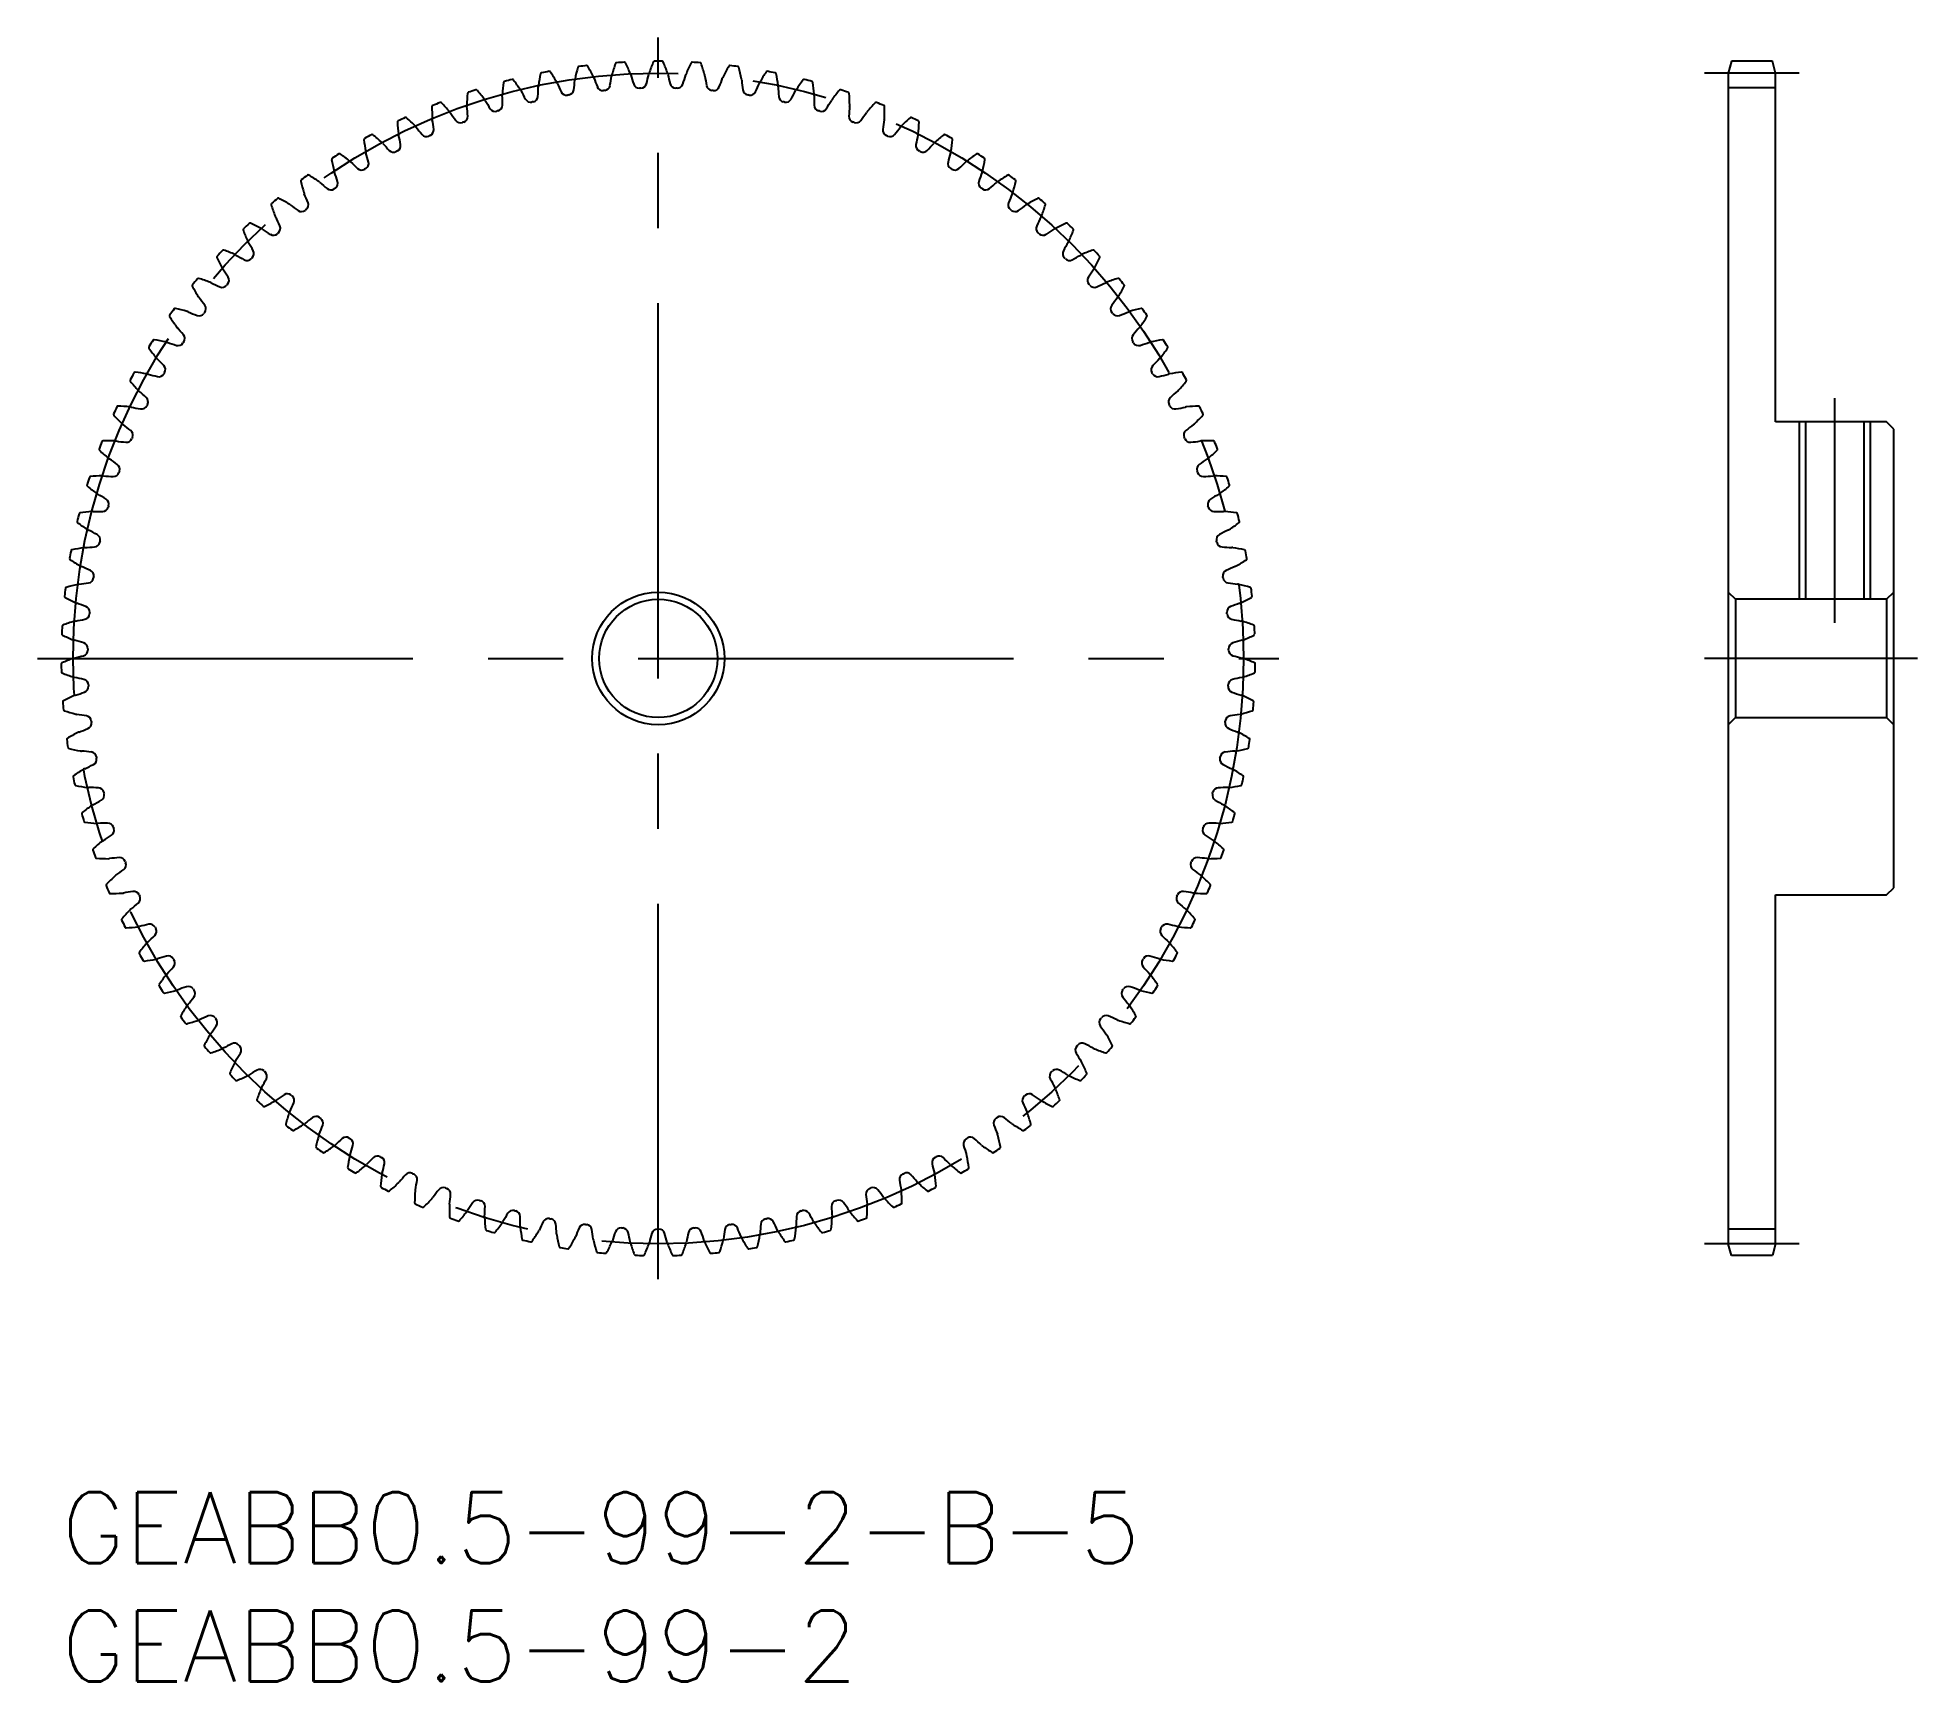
# Model space of a CAD drawing. Extents: x -1 to 78.5, y -8 to 61.5.
import ezdxf

# ---------------------------------------------------------------- set-up
doc = ezdxf.new("R2010")
doc.units = 0
doc.header["$LTSCALE"] = 0.5
doc.linetypes.add('CENTER', pattern=[50.8, 31.75, -6.35, 6.35, -6.35])
for name, color, linetype in [('MSM_CENTER', 1, 'CENTER'), ('MSM_CONTINUOUS', 7, 'CONTINUOUS'), ('MSM_NARROW', 5, 'CONTINUOUS'), ('MSM_PART_NUMBER', 7, 'CONTINUOUS')]:
    doc.layers.add(name, color=color, linetype=linetype)
doc.styles.get("Standard").update_dxf_attribs({"font": 'txt.shx', "height": 1, "bigfont": 'bigfont.shx'})

# ---------------------------------------------------------------- blocks, each defined once
blk = doc.blocks.new('*U3')
at = {"layer": 'MSM_PART_NUMBER'}
blk.add_text('GEABB0.5-99-2-B-5', height=3, dxfattribs=at).set_placement((0, -3))
blk = doc.blocks.new('*U4')
at = {"layer": 'MSM_PART_NUMBER'}
blk.add_text('GEABB0.5-99-2', height=3, dxfattribs=at).set_placement((0, -8))

msp = doc.modelspace()

# ---------------------------------------------------------------- linework, layer by layer
at = {"layer": 'MSM_CENTER'}
for p, q in [((25.25, 9), (25.25, 61.5)), ((73.5, 60), (69.5, 60)), ((75, 46.25), (75, 36.75)), ((-1, 35.25), (51.5, 35.25)), ((78.5, 35.25), (69.5, 35.25)), ((73.5, 10.5), (69.5, 10.5))]:
    msp.add_line(p, q, dxfattribs=at)
msp.add_circle((25.25, 35.25), 24.75, dxfattribs=at)
at = {"layer": 'MSM_CONTINUOUS'}
for p, q in [((70.634, 60.5), (70.5, 60)), ((72.366, 60.5), (70.634, 60.5)), ((72.5, 60), (72.366, 60.5)), ((70.5, 60), (70.5, 10.5)), ((72.5, 45.25), (72.5, 60)), ((72.5, 59.375), (70.5, 59.375)), ((77.2, 45.25), (72.5, 45.25)), ((73.77, 45.25), (73.77, 37.75)), ((76.229, 45.25), (76.229, 37.75)), ((77.5, 44.95), (77.2, 45.25)), ((77.5, 25.55), (77.5, 44.95)), ((70.5, 38.05), (70.8, 37.75)), ((70.8, 37.75), (70.8, 32.75)), ((77.2, 37.75), (70.8, 37.75)), ((77.2, 37.75), (77.5, 38.05)), ((77.2, 37.75), (77.2, 32.75)), ((70.8, 32.75), (70.5, 32.45)), ((70.8, 32.75), (77.2, 32.75)), ((77.5, 32.45), (77.2, 32.75)), ((77.2, 25.25), (77.5, 25.55)), ((72.5, 10.5), (72.5, 25.25)), ((72.5, 25.25), (77.2, 25.25)), ((72.5, 11.125), (70.5, 11.125)), ((70.634, 10), (70.5, 10.5)), ((72.5, 10.5), (72.366, 10)), ((72.366, 10), (70.634, 10))]:
    msp.add_line(p, q, dxfattribs=at)
for radius in [2.8, 2.5]:
    msp.add_circle((25.25, 35.25), radius, dxfattribs=at)
for centre, radius, start, end in [((23.485, 60.388), 0.05, 94.01637, 161.03902), ((25.25, 35.25), 25.25, 93.2569, 94.01583), ((23.818, 60.409), 0.05, 26.23373, 93.2569), ((16.463, 56.785), 8.25, 22.72727, 26.23373), ((32.654, 57.299), 8.25, 157.40264, 160.90909), ((25.083, 60.449), 0.05, 90.38001, 157.40266), ((25.25, 35.25), 25.25, 89.62054, 90.37946), ((25.417, 60.449), 0.05, 22.59736, 89.62054), ((17.846, 57.299), 8.25, 19.09091, 22.59736), ((34.037, 56.785), 8.25, 153.76627, 157.27273), ((26.682, 60.409), 0.05, 86.7431, 153.76621), ((25.25, 35.25), 25.25, 85.98418, 86.7431), ((27.015, 60.388), 0.05, 18.961, 85.98429), ((18.76, 59.6), 0.05, 104.92546, 171.94812), ((25.25, 35.25), 25.25, 104.16599, 104.92492), ((19.083, 59.684), 0.05, 37.14282, 104.16602), ((12.546, 54.732), 8.25, 33.63636, 37.14282), ((28.347, 58.301), 8.25, 168.31173, 171.81818), ((20.317, 59.962), 0.05, 101.2891, 168.31175), ((25.25, 35.25), 25.25, 100.52963, 101.28855), ((20.645, 60.026), 0.05, 33.50645, 100.52965), ((13.807, 55.499), 8.25, 30, 33.50645), ((14.13, 60.32), 7.615, 352.22291, 355.30597), ((22.134, 59.663), 0.416, 168.18166, 175.30579), ((29.803, 58.058), 8.25, 164.67536, 168.18182), ((21.894, 60.226), 0.05, 97.65274, 164.67539), ((25.25, 35.25), 25.25, 96.89327, 97.65219), ((22.225, 60.268), 0.05, 29.87009, 96.89329), ((15.115, 56.184), 8.25, 26.36364, 29.87009), ((22.134, 59.663), 0.416, 19.23966, 26.36382), ((29.717, 62.309), 7.615, 199.23948, 202.32254), ((15.743, 60.975), 7.615, 348.58655, 351.66961), ((23.689, 59.811), 0.416, 164.5453, 171.66943), ((31.24, 57.724), 8.25, 161.039, 164.54546), ((23.689, 59.811), 0.416, 15.6033, 22.72745), ((31.424, 61.972), 7.615, 195.60312, 198.68618), ((17.394, 61.526), 7.615, 344.95019, 348.03324), ((25.25, 59.861), 0.416, 160.90893, 168.03307), ((25.25, 59.861), 0.416, 11.96693, 19.09109), ((33.106, 61.526), 7.615, 191.96676, 195.04981), ((19.076, 61.972), 7.615, 341.31382, 344.39688), ((26.811, 59.811), 0.416, 157.27257, 164.3967), ((19.26, 57.724), 8.25, 15.45455, 18.961), ((26.811, 59.811), 0.416, 8.33057, 15.45474), ((34.757, 60.975), 7.615, 188.33039, 191.41345), ((20.783, 62.309), 7.615, 337.67746, 340.76052), ((28.366, 59.663), 0.416, 153.63622, 160.76034), ((35.385, 56.184), 8.25, 150.12991, 153.63637), ((28.275, 60.268), 0.05, 83.10673, 150.12985), ((25.25, 35.25), 25.25, 82.34781, 83.10673), ((28.606, 60.226), 0.05, 15.32464, 82.34792), ((20.697, 58.058), 8.25, 11.81818, 15.32464), ((28.366, 59.663), 0.416, 4.69421, 11.81838), ((36.37, 60.32), 7.615, 184.69403, 187.77709), ((36.693, 55.499), 8.25, 146.49354, 150), ((29.855, 60.026), 0.05, 79.47037, 146.49348), ((25.25, 35.25), 25.25, 78.71145, 79.47037), ((30.183, 59.962), 0.05, 11.68827, 78.71156), ((22.153, 58.301), 8.25, 8.18182, 11.68827), ((37.954, 54.732), 8.25, 142.85718, 146.36364), ((31.417, 59.684), 0.05, 75.83401, 142.85712), ((25.25, 35.25), 25.25, 75.07508, 75.83401), ((31.74, 59.6), 0.05, 8.0521, 75.07519), ((25.404, 58.508), 8.25, 175.58445, 179.09091), ((17.228, 59.139), 0.05, 108.56128, 175.58448), ((25.25, 35.25), 25.25, 107.80236, 108.56128), ((17.545, 59.243), 0.05, 40.77918, 107.80233), ((11.336, 53.888), 8.25, 37.27273, 40.77918), ((17.571, 58.632), 0.416, 30.14875, 37.27291), ((24.515, 62.666), 7.615, 210.14857, 213.23163), ((19.069, 59.072), 0.416, 175.45439, 182.57852), ((11.046, 58.711), 7.615, 359.49564, 2.5787), ((26.879, 58.451), 8.25, 171.94809, 175.45455), ((19.069, 59.072), 0.416, 26.51239, 33.63654), ((26.255, 62.657), 7.615, 206.51221, 209.59527), ((19.851, 59.02), 0.25, 209.59527, 282.79719), ((19.909, 59.033), 0.25, 282.65736, 355.85928), ((12.563, 59.564), 7.615, 355.85928, 358.94233), ((20.592, 59.416), 0.416, 171.81803, 178.94216), ((20.592, 59.416), 0.416, 22.87602, 30.00018), ((27.992, 62.538), 7.615, 202.87585, 205.9589), ((21.369, 59.314), 0.25, 205.9589, 279.16082), ((25.25, 35.25), 24.125, 99.02099, 99.16082), ((21.428, 59.324), 0.25, 279.02099, 352.22291), ((22.903, 59.512), 0.25, 202.32254, 275.52446), ((25.25, 35.25), 24.125, 95.38463, 95.52446), ((22.963, 59.517), 0.25, 275.38463, 348.58655), ((24.447, 59.612), 0.25, 198.68618, 271.8881), ((25.25, 35.25), 24.125, 91.74827, 91.8881), ((24.506, 59.614), 0.25, 271.74827, 344.95019), ((25.994, 59.614), 0.25, 195.04981, 268.25173), ((25.25, 35.25), 24.125, 88.1119, 88.25173), ((26.053, 59.612), 0.25, 268.1119, 341.31382), ((27.537, 59.517), 0.25, 191.41343, 264.61537), ((25.25, 35.25), 24.125, 84.47554, 84.61537), ((27.597, 59.512), 0.25, 264.47554, 337.67746), ((29.072, 59.324), 0.25, 187.7771, 260.97901), ((25.25, 35.25), 24.125, 80.83918, 80.97901), ((29.131, 59.314), 0.25, 260.83918, 334.0411), ((22.508, 62.538), 7.615, 334.0411, 337.12415), ((29.908, 59.416), 0.416, 149.99985, 157.12398), ((29.908, 59.416), 0.416, 1.05784, 8.18202), ((37.937, 59.564), 7.615, 181.05767, 184.14072), ((30.591, 59.033), 0.25, 184.1407, 257.34264), ((30.649, 59.02), 0.25, 257.20281, 330.40473), ((24.245, 62.657), 7.615, 330.40473, 333.48779), ((31.431, 59.072), 0.416, 146.36348, 153.48761), ((23.621, 58.451), 8.25, 4.54546, 8.05191), ((39.454, 58.711), 7.615, 177.4213, 180.50436), ((31.431, 59.072), 0.416, 357.42148, 4.54565), ((25.985, 62.666), 7.615, 326.76837, 329.85143), ((32.929, 58.632), 0.416, 142.72713, 149.85125), ((39.164, 53.888), 8.25, 139.22082, 142.72727), ((32.955, 59.243), 0.05, 72.19764, 139.22075), ((25.25, 35.25), 25.25, 71.43872, 72.19764), ((33.272, 59.139), 0.05, 4.41555, 71.43883), ((25.096, 58.508), 8.25, 0.90909, 4.41555), ((25.25, 35.25), 25.25, 115.07508, 115.83401), ((14.57, 58.075), 0.05, 48.05191, 115.07504), ((9.089, 51.976), 8.25, 44.54545, 48.05191), ((15.729, 58.582), 0.05, 112.19764, 179.22078), ((23.929, 58.471), 8.25, 179.22082, 182.72727), ((16.103, 58.098), 0.416, 182.72712, 189.85125), ((25.25, 35.25), 25.25, 111.43872, 112.19764), ((16.039, 58.706), 0.05, 44.41555, 111.43868), ((10.182, 52.968), 8.25, 40.90909, 44.41555), ((16.103, 58.098), 0.416, 33.78512, 40.90927), ((22.778, 62.564), 7.615, 213.78494, 216.868), ((16.941, 58.165), 0.25, 289.93008, 3.13201), ((17.571, 58.632), 0.416, 179.09075, 186.21488), ((9.587, 57.763), 7.615, 3.132, 6.21506), ((18.354, 58.629), 0.25, 213.23163, 286.43355), ((25.25, 35.25), 24.125, 106.29372, 106.43355), ((18.411, 58.646), 0.25, 286.29372, 359.49564), ((25.25, 35.25), 24.125, 102.65736, 102.79719), ((25.25, 35.25), 24.125, 77.20281, 77.34264), ((32.089, 58.646), 0.25, 180.50434, 253.70628), ((25.25, 35.25), 24.125, 73.56645, 73.70628), ((32.146, 58.629), 0.25, 253.56645, 326.76837), ((40.913, 57.763), 7.615, 173.78494, 176.868), ((33.559, 58.165), 0.25, 176.86801, 250.06992), ((32.929, 58.632), 0.416, 353.78512, 0.90929), ((27.722, 62.564), 7.615, 323.132, 326.21506), ((34.397, 58.098), 0.416, 139.09075, 146.21488), ((40.318, 52.968), 8.25, 135.58445, 139.09091), ((34.461, 58.706), 0.05, 68.56128, 135.58439), ((25.25, 35.25), 25.25, 67.80236, 68.56128), ((34.771, 58.582), 0.05, 0.77938, 67.80246), ((34.397, 58.098), 0.416, 350.14875, 357.27292), ((26.571, 58.471), 8.25, 357.27273, 0.77918), ((41.411, 51.976), 8.25, 131.94809, 135.45455), ((35.93, 58.075), 0.05, 64.92492, 131.94802), ((25.25, 35.25), 25.25, 64.16599, 64.92492), ((25.25, 35.25), 25.25, 118.71145, 119.47037), ((13.144, 57.352), 0.05, 51.68827, 118.71141), ((8.06, 50.918), 8.25, 48.18182, 51.68827), ((14.269, 57.932), 0.05, 115.83401, 182.85721), ((22.459, 58.34), 8.25, 182.85718, 186.36364), ((14.672, 57.472), 0.416, 186.36348, 193.48761), ((6.863, 55.599), 7.615, 10.40473, 13.48779), ((14.672, 57.472), 0.416, 37.42148, 44.54563), ((21.05, 62.352), 7.615, 217.4213, 220.50436), ((15.45, 57.568), 0.25, 220.50436, 293.70628), ((25.25, 35.25), 24.125, 113.56645, 113.70628), ((15.505, 57.592), 0.25, 293.56645, 6.76837), ((8.191, 56.724), 7.615, 6.76837, 9.85143), ((16.885, 58.145), 0.25, 216.86799, 290.06992), ((25.25, 35.25), 24.125, 109.93008, 110.06992), ((25.25, 35.25), 24.125, 69.93008, 70.06992), ((33.615, 58.145), 0.25, 249.93008, 323.13201), ((34.995, 57.592), 0.25, 173.23165, 246.43355), ((42.309, 56.724), 7.615, 170.14857, 173.23163), ((25.25, 35.25), 24.125, 66.29372, 66.43355), ((35.05, 57.568), 0.25, 246.29372, 319.49564), ((29.45, 62.352), 7.615, 319.49564, 322.5787), ((35.828, 57.472), 0.416, 135.4544, 142.57852), ((43.637, 55.599), 7.615, 166.51221, 169.59527), ((35.828, 57.472), 0.416, 346.51239, 353.63656), ((28.041, 58.34), 8.25, 353.63636, 357.14282), ((36.231, 57.932), 0.05, 357.14301, 64.1661), ((42.44, 50.918), 8.25, 128.31173, 131.81818), ((37.356, 57.352), 0.05, 61.28855, 128.31166), ((25.25, 35.25), 25.25, 60.52963, 61.28855), ((25.25, 35.25), 25.25, 122.34781, 123.10673), ((11.767, 56.539), 0.05, 55.32464, 122.34785), ((7.101, 49.796), 8.25, 51.81818, 55.32464), ((12.852, 57.189), 0.05, 119.47037, 186.49358), ((21, 58.117), 8.25, 186.49355, 190), ((13.284, 56.756), 0.416, 189.99982, 197.12398), ((5.609, 54.392), 7.615, 14.0411, 17.12415), ((13.284, 56.756), 0.416, 41.05784, 48.182), ((19.34, 62.031), 7.615, 221.05767, 224.14072), ((14.054, 56.902), 0.25, 224.14072, 297.34264), ((25.25, 35.25), 24.125, 117.20281, 117.34264), ((14.107, 56.929), 0.25, 297.20281, 10.40473), ((36.393, 56.929), 0.25, 169.59528, 242.79719), ((25.25, 35.25), 24.125, 62.65736, 62.79719), ((36.446, 56.902), 0.25, 242.65736, 315.85928), ((31.16, 62.031), 7.615, 315.85928, 318.94233), ((37.216, 56.756), 0.416, 131.81803, 138.94216), ((44.891, 54.392), 7.615, 162.87585, 165.95891), ((37.216, 56.756), 0.416, 342.87602, 350.0002), ((29.5, 58.117), 8.25, 350, 353.50645), ((37.648, 57.189), 0.05, 353.50645, 60.52974), ((43.399, 49.796), 8.25, 124.67536, 128.18182), ((38.733, 56.539), 0.05, 57.65219, 124.6753), ((25.25, 35.25), 25.25, 56.89327, 57.65219), ((25.25, 35.25), 25.25, 125.98418, 126.7431), ((10.443, 55.641), 0.05, 58.961, 125.98422), ((6.215, 48.615), 8.25, 55.45455, 58.961), ((11.486, 56.359), 0.05, 123.10673, 190.12994), ((19.558, 57.801), 8.25, 190.12991, 193.63636), ((11.944, 55.954), 0.416, 193.63618, 200.76034), ((4.435, 53.107), 7.615, 17.67746, 20.76052), ((11.944, 55.954), 0.416, 44.69421, 51.81836), ((17.653, 61.602), 7.615, 224.69403, 227.77709), ((12.704, 56.148), 0.25, 227.77709, 300.97901), ((25.25, 35.25), 24.125, 120.83918, 120.97901), ((12.755, 56.179), 0.25, 300.83918, 14.0411), ((37.745, 56.179), 0.25, 165.95892, 239.16082), ((25.25, 35.25), 24.125, 59.02099, 59.16082), ((37.796, 56.148), 0.25, 239.02099, 312.22291), ((32.847, 61.602), 7.615, 312.22291, 315.30597), ((38.556, 55.954), 0.416, 128.18167, 135.30579), ((46.065, 53.107), 7.615, 159.23948, 162.32254), ((38.556, 55.954), 0.416, 339.23966, 346.36383), ((30.942, 57.801), 8.25, 346.36364, 349.87009), ((39.014, 56.359), 0.05, 349.87028, 56.89337), ((44.285, 48.615), 8.25, 121.039, 124.54546), ((40.057, 55.641), 0.05, 54.01583, 121.03893), ((25.25, 35.25), 25.25, 53.2569, 54.01583), ((10.175, 55.443), 0.05, 126.74364, 193.76624), ((18.139, 57.395), 8.25, 193.76627, 197.27273), ((10.658, 55.068), 0.416, 197.27257, 204.3967), ((3.344, 51.751), 7.615, 21.31382, 24.39688), ((10.658, 55.068), 0.416, 48.33057, 55.45473), ((15.997, 61.068), 7.615, 228.33039, 231.41345), ((11.403, 55.31), 0.25, 231.41345, 304.61537), ((25.25, 35.25), 24.125, 124.47554, 124.61537), ((11.452, 55.344), 0.25, 304.47554, 17.67746), ((39.048, 55.344), 0.25, 162.32255, 235.52446), ((25.25, 35.25), 24.125, 55.38463, 55.52446), ((39.097, 55.31), 0.25, 235.38463, 308.58655), ((34.503, 61.068), 7.615, 308.58655, 311.66961), ((39.842, 55.068), 0.416, 124.54531, 131.66943), ((47.156, 51.751), 7.615, 155.60312, 158.68618), ((39.842, 55.068), 0.416, 335.6033, 342.72747), ((32.361, 57.395), 8.25, 342.72727, 346.23373), ((40.325, 55.443), 0.05, 346.23373, 53.25701), ((8.924, 54.447), 0.05, 130.38001, 197.4026), ((16.749, 56.899), 8.25, 197.40264, 200.90909), ((25.25, 35.25), 25.25, 129.62054, 130.37946), ((9.18, 54.661), 0.05, 62.59736, 129.62058), ((5.406, 47.381), 8.25, 59.09091, 62.59736), ((9.43, 54.103), 0.416, 51.96693, 59.09109), ((14.378, 60.429), 7.615, 231.96676, 235.04981), ((10.159, 54.392), 0.25, 235.04981, 308.25173), ((25.25, 35.25), 24.125, 128.1119, 128.25173), ((10.206, 54.428), 0.25, 308.1119, 21.31382), ((40.294, 54.428), 0.25, 158.68619, 231.8881), ((25.25, 35.25), 24.125, 51.74827, 51.8881), ((40.341, 54.392), 0.25, 231.74827, 304.95019), ((36.122, 60.429), 7.615, 304.95019, 308.03324), ((41.07, 54.103), 0.416, 120.90894, 128.03307), ((45.094, 47.381), 8.25, 117.40264, 120.90909), ((41.32, 54.661), 0.05, 50.37946, 117.40257), ((25.25, 35.25), 25.25, 49.62054, 50.37946), ((33.751, 56.899), 8.25, 339.09091, 342.59736), ((41.576, 54.447), 0.05, 342.59736, 49.62064), ((7.74, 53.373), 0.05, 134.01637, 201.03896), ((15.393, 56.316), 8.25, 201.039, 204.54546), ((25.25, 35.25), 25.25, 133.2569, 134.01583), ((7.981, 53.603), 0.05, 66.23373, 133.25686), ((4.677, 46.098), 8.25, 62.72727, 66.23373), ((8.266, 53.062), 0.416, 55.6033, 62.72745), ((12.803, 59.688), 7.615, 235.60312, 238.68618), ((9.43, 54.103), 0.416, 200.90893, 208.03307), ((2.342, 50.329), 7.615, 24.95019, 28.03324), ((9.02, 53.436), 0.25, 311.74827, 24.95019), ((41.48, 53.436), 0.25, 155.04983, 228.25173), ((48.158, 50.329), 7.615, 151.96676, 155.04981), ((41.07, 54.103), 0.416, 331.96693, 339.09111), ((37.697, 59.688), 7.615, 301.31382, 304.39688), ((42.234, 53.062), 0.416, 117.27257, 124.3967), ((45.823, 46.098), 8.25, 113.76627, 117.27273), ((42.519, 53.603), 0.05, 46.7431, 113.76621), ((25.25, 35.25), 25.25, 45.98418, 46.7431), ((35.107, 56.316), 8.25, 335.45455, 338.961), ((42.76, 53.373), 0.05, 338.961, 45.98428), ((25.25, 35.25), 25.25, 136.89327, 137.65219), ((6.852, 52.471), 0.05, 69.87009, 136.89331), ((4.03, 44.772), 8.25, 66.36364, 69.87009), ((8.266, 53.062), 0.416, 204.5453, 211.66943), ((1.431, 48.845), 7.615, 28.58655, 31.66961), ((7.899, 52.37), 0.25, 315.38463, 28.58655), ((8.975, 53.396), 0.25, 238.68618, 311.8881), ((25.25, 35.25), 24.125, 131.74827, 131.8881), ((25.25, 35.25), 24.125, 48.1119, 48.25173), ((41.525, 53.396), 0.25, 228.1119, 301.31382), ((42.601, 52.37), 0.25, 151.41346, 224.61537), ((49.069, 48.845), 7.615, 148.33039, 151.41345), ((42.234, 53.062), 0.416, 328.33057, 335.45474), ((46.47, 44.772), 8.25, 110.12991, 113.63637), ((43.648, 52.471), 0.05, 43.10673, 110.12984), ((25.25, 35.25), 25.25, 42.34781, 43.10673), ((6.625, 52.225), 0.05, 137.65274, 204.67532), ((14.077, 55.649), 8.25, 204.67536, 208.18182), ((7.171, 51.949), 0.416, 208.18166, 215.30579), ((0.617, 47.307), 7.615, 32.22291, 35.30597), ((7.171, 51.949), 0.416, 59.23966, 66.36382), ((11.278, 58.85), 7.615, 239.23948, 242.32254), ((7.857, 52.327), 0.25, 242.32254, 315.52446), ((25.25, 35.25), 24.125, 135.38463, 135.52446), ((25.25, 35.25), 24.125, 44.47554, 44.61537), ((42.643, 52.327), 0.25, 224.47554, 297.67746), ((39.222, 58.85), 7.615, 297.67746, 300.76052), ((43.329, 51.949), 0.416, 113.63622, 120.76034), ((49.883, 47.307), 7.615, 144.69403, 147.77709), ((43.329, 51.949), 0.416, 324.69421, 331.81838), ((36.423, 55.649), 8.25, 331.81818, 335.32464), ((43.875, 52.225), 0.05, 335.32464, 42.34791), ((5.586, 51.01), 0.05, 141.2891, 208.31177), ((12.805, 54.899), 8.25, 208.31173, 211.81818), ((25.25, 35.25), 25.25, 140.52963, 141.28855), ((5.797, 51.269), 0.05, 73.50645, 140.52967), ((3.469, 43.407), 8.25, 70, 73.50645), ((6.148, 50.769), 0.416, 62.87602, 70.00018), ((9.81, 57.916), 7.615, 242.87585, 245.9589), ((6.809, 51.19), 0.25, 245.9589, 319.16082), ((25.25, 35.25), 24.125, 139.02099, 139.16082), ((6.848, 51.235), 0.25, 319.02099, 32.22291), ((43.652, 51.235), 0.25, 147.7771, 220.97901), ((25.25, 35.25), 24.125, 40.83918, 40.97901), ((43.691, 51.19), 0.25, 220.83918, 294.0411), ((40.69, 57.916), 7.615, 294.0411, 297.12415), ((44.352, 50.769), 0.416, 109.99985, 117.12398), ((47.031, 43.407), 8.25, 106.49354, 110), ((44.703, 51.269), 0.05, 39.47037, 106.49348), ((37.695, 54.899), 8.25, 328.18182, 331.68827), ((25.25, 35.25), 25.25, 38.71145, 39.47037), ((44.914, 51.01), 0.05, 331.68847, 38.71155), ((6.148, 50.769), 0.416, 211.81803, 218.94216), ((-0.098, 45.721), 7.615, 35.85928, 38.94233), ((5.871, 50.035), 0.25, 322.65736, 35.85928), ((44.629, 50.035), 0.25, 144.14074, 217.34264), ((50.598, 45.721), 7.615, 141.05767, 144.14072), ((44.352, 50.769), 0.416, 321.05784, 328.18201), ((4.626, 49.731), 0.05, 144.92546, 211.94813), ((11.584, 54.07), 8.25, 211.94809, 215.45455), ((25.25, 35.25), 25.25, 144.16599, 144.92492), ((4.82, 50.003), 0.05, 77.14282, 144.16604), ((2.995, 42.009), 8.25, 73.63636, 77.14282), ((5.202, 49.526), 0.416, 66.51239, 73.63654), ((8.403, 56.891), 7.615, 246.51221, 249.59527), ((5.835, 49.988), 0.25, 249.59527, 322.79719), ((25.25, 35.25), 24.125, 142.65736, 142.79719), ((25.25, 35.25), 24.125, 37.20281, 37.34264), ((44.665, 49.988), 0.25, 217.20281, 290.40473), ((42.097, 56.891), 7.615, 290.40473, 293.48779), ((45.298, 49.526), 0.416, 106.36349, 113.48761), ((47.505, 42.009), 8.25, 102.85718, 106.36364), ((38.916, 54.07), 8.25, 324.54546, 328.05191), ((45.68, 50.003), 0.05, 35.83455, 102.85712), ((25.25, 35.25), 25.25, 35.07508, 35.83401), ((45.874, 49.731), 0.05, 328.0521, 35.07518), ((25.25, 35.25), 25.25, 147.80236, 148.56128), ((3.925, 48.678), 0.05, 80.77918, 147.8024), ((2.611, 40.584), 8.25, 77.27273, 80.77918), ((4.337, 48.226), 0.416, 70.14875, 77.27291), ((7.065, 55.779), 7.615, 250.14857, 253.23163), ((5.202, 49.526), 0.416, 215.45439, 222.57852), ((4.94, 48.727), 0.25, 253.23163, 326.43355), ((-0.711, 44.092), 7.615, 39.49564, 42.5787), ((25.25, 35.25), 24.125, 146.29372, 146.43355), ((4.973, 48.777), 0.25, 326.29372, 39.49564), ((45.527, 48.777), 0.25, 140.50437, 213.70628), ((25.25, 35.25), 24.125, 33.56645, 33.70628), ((51.211, 44.092), 7.615, 137.4213, 140.50436), ((45.56, 48.727), 0.25, 213.56645, 286.76837), ((45.298, 49.526), 0.416, 317.42148, 324.54565), ((43.435, 55.779), 7.615, 286.76837, 289.85143), ((46.163, 48.226), 0.416, 102.72712, 109.85125), ((47.889, 40.584), 8.25, 99.22082, 102.72727), ((46.575, 48.678), 0.05, 32.19764, 99.22075), ((25.25, 35.25), 25.25, 31.43872, 32.19764), ((3.749, 48.394), 0.05, 148.56183, 215.5845), ((10.418, 53.166), 8.25, 215.58445, 219.09091), ((4.337, 48.226), 0.416, 219.09075, 226.21488), ((-1.22, 42.428), 7.615, 43.132, 46.21506), ((51.72, 42.428), 7.615, 133.78494, 136.868), ((46.163, 48.226), 0.416, 313.78512, 320.90929), ((40.082, 53.166), 8.25, 320.90909, 324.41555), ((46.751, 48.394), 0.05, 324.41555, 31.43882), ((2.959, 47.004), 0.05, 152.19764, 219.22086), ((25.25, 35.25), 25.25, 151.43872, 152.19764), ((9.312, 52.189), 8.25, 219.22082, 222.72727), ((3.117, 47.298), 0.05, 84.41555, 151.43876), ((2.319, 39.137), 8.25, 80.90909, 84.41555), ((3.557, 46.873), 0.416, 73.78512, 80.90927), ((5.799, 54.585), 7.615, 253.78494, 256.868), ((4.126, 47.412), 0.25, 256.86799, 330.07002), ((4.156, 47.463), 0.25, 329.93008, 43.13201), ((25.25, 35.25), 24.125, 149.93008, 150.06992), ((46.344, 47.463), 0.25, 136.86801, 210.06992), ((25.25, 35.25), 24.125, 29.93008, 30.06992), ((46.374, 47.412), 0.25, 209.93008, 283.13201), ((44.701, 54.585), 7.615, 283.132, 286.21506), ((46.943, 46.873), 0.416, 99.09076, 106.21488), ((48.181, 39.137), 8.25, 95.58445, 99.09091), ((41.188, 52.189), 8.25, 317.27273, 320.77918), ((47.383, 47.298), 0.05, 28.56128, 95.58439), ((25.25, 35.25), 25.25, 27.80236, 28.56128), ((47.541, 47.004), 0.05, 320.77938, 27.80246), ((3.557, 46.873), 0.416, 222.72712, 229.85125), ((-1.622, 40.734), 7.615, 46.76837, 49.85143), ((3.423, 46.101), 0.25, 333.56645, 46.76837), ((47.077, 46.101), 0.25, 133.23164, 206.43355), ((52.122, 40.734), 7.615, 130.14857, 133.23163), ((46.943, 46.873), 0.416, 310.14875, 317.27293), ((2.258, 45.566), 0.05, 155.83401, 222.85722), ((25.25, 35.25), 25.25, 155.07508, 155.83401), ((8.269, 51.144), 8.25, 222.85718, 226.36364), ((2.397, 45.87), 0.05, 88.05191, 155.07513), ((2.118, 37.675), 8.25, 84.54545, 88.05191), ((2.863, 45.474), 0.416, 77.42148, 84.54563), ((4.612, 53.312), 7.615, 257.4213, 260.50436), ((3.397, 46.047), 0.25, 260.50436, 333.70639), ((25.25, 35.25), 24.125, 153.56645, 153.70628), ((25.25, 35.25), 24.125, 26.29372, 26.43355), ((47.103, 46.047), 0.25, 206.29372, 279.49564), ((45.888, 53.312), 7.615, 279.49564, 282.5787), ((47.637, 45.474), 0.416, 95.4544, 102.57852), ((48.382, 37.675), 8.25, 91.94809, 95.45455), ((42.231, 51.144), 8.25, 313.63636, 317.14282), ((48.103, 45.87), 0.05, 24.92492, 91.94803), ((25.25, 35.25), 25.25, 24.16599, 24.92492), ((48.242, 45.566), 0.05, 317.14282, 24.16609), ((2.863, 45.474), 0.416, 226.36348, 233.48761), ((-1.915, 39.019), 7.615, 50.40473, 53.48779), ((2.756, 44.64), 0.25, 264.14072, 337.34264), ((2.779, 44.695), 0.25, 337.20281, 50.40473), ((25.25, 35.25), 24.125, 157.20281, 157.34264), ((47.721, 44.695), 0.25, 129.59528, 202.79719), ((25.25, 35.25), 24.125, 22.65736, 22.79719), ((47.744, 44.64), 0.25, 202.65736, 275.85928), ((52.415, 39.019), 7.615, 126.51221, 129.59527), ((47.637, 45.474), 0.416, 306.51239, 313.63656), ((1.65, 44.087), 0.05, 159.47092, 226.49358), ((25.25, 35.25), 25.25, 158.71145, 159.47037), ((7.296, 50.035), 8.25, 226.49355, 230), ((1.77, 44.399), 0.05, 91.68827, 158.71149), ((2.011, 36.203), 8.25, 88.18182, 91.68827), ((2.26, 44.033), 0.416, 81.05784, 88.182), ((3.508, 51.967), 7.615, 261.05767, 264.14072), ((46.992, 51.967), 7.615, 275.85928, 278.94233), ((48.24, 44.033), 0.416, 91.81803, 98.94216), ((48.489, 36.203), 8.25, 88.31173, 91.81818), ((43.204, 50.035), 8.25, 310, 313.50646), ((48.73, 44.399), 0.05, 21.28855, 88.31166), ((25.25, 35.25), 25.25, 20.52963, 21.28855), ((48.85, 44.087), 0.05, 313.50665, 20.52973), ((1.237, 42.892), 0.05, 95.32464, 162.34785), ((1.997, 34.727), 8.25, 91.81818, 95.32464), ((1.749, 42.557), 0.416, 84.69421, 91.81836), ((2.492, 50.554), 7.615, 264.69403, 267.77709), ((2.26, 44.033), 0.416, 229.99984, 237.12398), ((-2.1, 37.289), 7.615, 54.0411, 57.12415), ((2.206, 43.194), 0.25, 267.77709, 340.97901), ((2.225, 43.25), 0.25, 340.83918, 54.0411), ((25.25, 35.25), 24.125, 160.83918, 160.97901), ((48.275, 43.25), 0.25, 125.95891, 199.16082), ((25.25, 35.25), 24.125, 19.02099, 19.16082), ((48.294, 43.194), 0.25, 199.02099, 272.22291), ((52.6, 37.289), 7.615, 122.87585, 125.95891), ((48.008, 50.554), 7.615, 272.22291, 275.30597), ((48.24, 44.033), 0.416, 302.87602, 310.0002), ((48.751, 42.557), 0.416, 88.18167, 95.30579), ((48.503, 34.727), 8.25, 84.67536, 88.18182), ((49.263, 42.892), 0.05, 17.65219, 84.6753), ((1.137, 42.573), 0.05, 163.10728, 230.12995), ((25.25, 35.25), 25.25, 162.34781, 163.10674), ((6.394, 48.866), 8.25, 230.12991, 233.63636), ((1.749, 42.557), 0.416, 233.63621, 240.76034), ((-2.174, 35.55), 7.615, 57.67746, 60.76052), ((52.674, 35.55), 7.615, 119.23948, 122.32254), ((48.751, 42.557), 0.416, 299.23966, 306.36383), ((44.106, 48.866), 8.25, 306.36364, 309.87009), ((25.25, 35.25), 25.25, 16.89327, 17.65219), ((49.363, 42.573), 0.05, 309.87028, 16.89336), ((25.25, 35.25), 25.25, 165.98418, 166.7431), ((0.8, 41.353), 0.05, 98.961, 165.98422), ((2.077, 33.253), 8.25, 95.45455, 98.961), ((1.333, 41.052), 0.416, 88.33057, 95.45473), ((1.567, 49.08), 7.615, 268.33039, 271.41345), ((1.748, 41.717), 0.25, 271.41345, 344.61537), ((1.764, 41.774), 0.25, 344.47554, 57.67746), ((25.25, 35.25), 24.125, 164.47554, 164.61537), ((48.736, 41.774), 0.25, 122.32255, 195.52446), ((25.25, 35.25), 24.125, 15.38463, 15.52446), ((48.752, 41.717), 0.25, 195.38463, 268.58655), ((48.933, 49.08), 7.615, 268.58655, 271.66961), ((49.167, 41.052), 0.416, 84.5453, 91.66943), ((48.423, 33.253), 8.25, 81.039, 84.54546), ((49.7, 41.353), 0.05, 14.01583, 81.03894), ((25.25, 35.25), 25.25, 13.2569, 14.01583), ((0.722, 41.029), 0.05, 166.74364, 233.76631), ((5.568, 47.643), 8.25, 233.76627, 237.27273), ((1.333, 41.052), 0.416, 237.27257, 244.3967), ((-2.138, 33.81), 7.615, 61.31382, 64.39688), ((52.638, 33.81), 7.615, 115.60312, 118.68618), ((49.167, 41.052), 0.416, 295.6033, 302.72747), ((44.932, 47.643), 8.25, 302.72727, 306.23373), ((49.778, 41.029), 0.05, 306.23373, 13.257), ((25.25, 35.25), 25.25, 169.62054, 170.37946), ((0.462, 39.79), 0.05, 102.59736, 169.62058), ((2.251, 31.788), 8.25, 99.09091, 102.59736), ((1.013, 39.524), 0.416, 91.96693, 99.09109), ((0.737, 47.55), 7.615, 271.96676, 275.04981), ((1.386, 40.213), 0.25, 275.04981, 348.25173), ((1.398, 40.271), 0.25, 348.1119, 61.31382), ((25.25, 35.25), 24.125, 168.1119, 168.25173), ((49.102, 40.271), 0.25, 118.68619, 191.8881), ((25.25, 35.25), 24.125, 11.74827, 11.8881), ((49.114, 40.213), 0.25, 191.74827, 264.95019), ((49.763, 47.55), 7.615, 264.95019, 268.03324), ((49.487, 39.524), 0.416, 80.90894, 88.03307), ((48.249, 31.788), 8.25, 77.40264, 80.90909), ((50.038, 39.79), 0.05, 10.37946, 77.40257), ((25.25, 35.25), 25.25, 9.62054, 10.37946), ((0.404, 39.461), 0.05, 170.37946, 237.40268), ((4.822, 46.37), 8.25, 237.40264, 240.90909), ((1.013, 39.524), 0.416, 240.90893, 248.03307), ((-1.991, 32.076), 7.615, 64.95019, 68.03324), ((1.127, 38.748), 0.25, 351.74827, 64.95019), ((49.373, 38.748), 0.25, 115.04982, 188.25173), ((52.491, 32.076), 7.615, 111.96676, 115.04981), ((49.487, 39.524), 0.416, 291.96693, 299.09111), ((45.678, 46.37), 8.25, 299.09091, 302.59736), ((50.096, 39.461), 0.05, 302.59736, 9.62063), ((25.25, 35.25), 25.25, 173.2569, 174.01583), ((0.224, 38.209), 0.05, 106.23373, 173.25694), ((2.517, 30.336), 8.25, 102.72727, 106.23373), ((0.791, 37.978), 0.416, 95.6033, 102.72745), ((0.007, 45.97), 7.615, 275.60312, 278.68618), ((1.119, 38.689), 0.25, 278.68618, 351.8881), ((25.25, 35.25), 24.125, 171.74827, 171.8881), ((25.25, 35.25), 24.125, 8.1119, 8.25173), ((49.381, 38.689), 0.25, 188.1119, 261.31382), ((50.493, 45.97), 7.615, 261.31382, 264.39688), ((49.709, 37.978), 0.416, 77.27258, 84.3967), ((47.983, 30.336), 8.25, 73.76627, 77.27273), ((50.276, 38.209), 0.05, 6.7431, 73.76621), ((25.25, 35.25), 25.25, 5.98418, 6.7431), ((0.187, 37.877), 0.05, 174.01583, 241.03904), ((4.158, 45.052), 8.25, 241.039, 244.54546), ((0.791, 37.978), 0.416, 244.5453, 251.66943), ((-1.735, 30.354), 7.615, 68.58655, 71.66961), ((0.954, 37.211), 0.25, 355.38463, 68.58655), ((49.546, 37.211), 0.25, 111.41346, 184.61537), ((52.235, 30.354), 7.615, 108.33039, 111.41345), ((49.709, 37.978), 0.416, 288.33057, 295.45474), ((46.342, 45.052), 8.25, 295.45455, 298.961), ((50.313, 37.877), 0.05, 298.961, 5.98427), ((25.25, 35.25), 25.25, 176.89327, 177.65219), ((0.087, 36.616), 0.05, 109.87009, 176.89332), ((2.874, 28.904), 8.25, 106.36364, 109.87009), ((0.667, 36.421), 0.416, 99.23966, 106.36382), ((-0.623, 44.348), 7.615, 279.23948, 282.32254), ((0.949, 37.152), 0.25, 282.32254, 355.52446), ((25.25, 35.25), 24.125, 175.38463, 175.52446), ((25.25, 35.25), 24.125, 4.47554, 4.61537), ((49.551, 37.152), 0.25, 184.47554, 257.67746), ((51.123, 44.348), 7.615, 257.67746, 260.76052), ((49.833, 36.421), 0.416, 73.63622, 80.76034), ((47.626, 28.904), 8.25, 70.12991, 73.63637), ((50.413, 36.616), 0.05, 3.10673, 70.12997), ((25.25, 35.25), 25.25, 2.34781, 3.10673), ((0.071, 36.282), 0.05, 177.65219, 244.67541), ((3.579, 43.694), 8.25, 244.67536, 248.18182), ((0.667, 36.421), 0.416, 248.18166, 255.30579), ((-1.37, 28.653), 7.615, 72.22291, 75.30597), ((0.879, 35.666), 0.25, 359.02099, 72.22291), ((49.621, 35.666), 0.25, 107.77709, 180.97901), ((51.87, 28.653), 7.615, 104.69403, 107.77709), ((49.833, 36.421), 0.416, 284.69421, 291.81838), ((46.921, 43.694), 8.25, 291.81818, 295.32464), ((50.429, 36.282), 0.05, 295.32464, 2.3479), ((0.051, 35.017), 0.05, 113.50645, 180.52968), ((25.25, 35.25), 25.25, 180.52963, 181.28855), ((3.322, 27.498), 8.25, 110, 113.50645), ((0.642, 34.86), 0.416, 102.87602, 110.00018), ((-1.147, 42.689), 7.615, 282.87585, 285.9589), ((0.878, 35.607), 0.25, 285.9589, 359.16082), ((25.25, 35.25), 24.125, 179.02099, 179.16082), ((25.25, 35.25), 24.125, 0.83918, 0.97901), ((49.622, 35.607), 0.25, 180.83918, 254.0411), ((51.647, 42.689), 7.615, 254.0411, 257.12415), ((49.858, 34.86), 0.416, 69.99985, 77.12398), ((47.178, 27.498), 8.25, 66.49355, 70), ((50.449, 35.017), 0.05, 359.47037, 66.49361), ((25.25, 35.25), 25.25, 358.71145, 359.47037), ((0.056, 34.683), 0.05, 181.28855, 248.31177), ((3.087, 42.303), 8.25, 248.31173, 251.81818), ((0.642, 34.86), 0.416, 251.81801, 258.94216), ((-0.898, 26.978), 7.615, 75.85928, 78.94233), ((0.901, 34.12), 0.25, 2.65736, 75.85928), ((49.599, 34.12), 0.25, 104.14073, 177.34264), ((51.398, 26.978), 7.615, 101.05767, 104.14072), ((49.858, 34.86), 0.416, 281.05784, 288.18202), ((47.413, 42.303), 8.25, 288.18182, 291.68827), ((50.444, 34.683), 0.05, 291.68827, 358.71154), ((0.117, 33.419), 0.05, 117.14282, 184.16605), ((25.25, 35.25), 25.25, 184.16599, 184.92492), ((3.858, 26.122), 8.25, 113.63636, 117.14282), ((0.716, 33.3), 0.416, 106.51239, 113.63654), ((-1.566, 40.999), 7.615, 286.51221, 289.59527), ((0.904, 34.06), 0.25, 289.59527, 2.79719), ((25.25, 35.25), 24.125, 182.65736, 182.79719), ((25.25, 35.25), 24.125, 357.20281, 357.34264), ((49.596, 34.06), 0.25, 177.20281, 250.40473), ((52.066, 40.999), 7.615, 250.40473, 253.48779), ((49.784, 33.3), 0.416, 66.36349, 73.48761), ((46.642, 26.122), 8.25, 62.85718, 66.36364), ((50.383, 33.419), 0.05, 355.83401, 62.85725), ((25.25, 35.25), 25.25, 355.07508, 355.83401), ((0.143, 33.087), 0.05, 184.92546, 251.94814), ((2.684, 40.883), 8.25, 251.94809, 255.45455), ((0.716, 33.3), 0.416, 255.45439, 262.57852), ((-0.321, 25.336), 7.615, 79.49564, 82.5787), ((1.022, 32.578), 0.25, 6.29372, 79.49564), ((25.25, 35.25), 24.125, 186.29372, 186.43355), ((25.25, 35.25), 24.125, 353.56645, 353.70628), ((49.478, 32.578), 0.25, 100.50436, 173.70628), ((50.821, 25.336), 7.615, 97.4213, 100.50436), ((49.784, 33.3), 0.416, 277.42148, 284.54565), ((47.816, 40.883), 8.25, 284.54546, 288.05191), ((50.357, 33.087), 0.05, 288.05191, 355.07517), ((0.283, 31.829), 0.05, 120.77918, 187.80241), ((25.25, 35.25), 25.25, 187.80236, 188.56128), ((4.479, 24.784), 8.25, 117.27273, 120.77918), ((0.89, 31.747), 0.416, 110.14875, 117.27291), ((-1.877, 39.287), 7.615, 290.14857, 293.23163), ((1.029, 32.519), 0.25, 293.23163, 6.43355), ((49.471, 32.519), 0.25, 173.56645, 246.76837), ((52.377, 39.287), 7.615, 246.76837, 249.85143), ((49.61, 31.747), 0.416, 62.72713, 69.85125), ((46.021, 24.784), 8.25, 59.22082, 62.72727), ((25.25, 35.25), 25.25, 351.43872, 352.19764), ((50.217, 31.829), 0.05, 352.19764, 59.22088), ((0.331, 31.499), 0.05, 188.56183, 255.5845), ((2.372, 39.44), 8.25, 255.58445, 259.09091), ((0.89, 31.747), 0.416, 259.09075, 266.21488), ((0.359, 23.734), 7.615, 83.132, 86.21506), ((1.24, 31.047), 0.25, 9.93008, 83.13201), ((1.25, 30.988), 0.25, 296.86799, 10.06992), ((25.25, 35.25), 24.125, 189.93008, 190.06992), ((49.25, 30.988), 0.25, 169.93008, 243.13201), ((25.25, 35.25), 24.125, 349.93008, 350.06992), ((49.26, 31.047), 0.25, 96.86799, 170.06992), ((50.141, 23.734), 7.615, 93.78494, 96.868), ((49.61, 31.747), 0.416, 273.78512, 280.90929), ((48.128, 39.44), 8.25, 280.90909, 284.41555), ((50.169, 31.499), 0.05, 284.41555, 351.43881), ((0.551, 30.252), 0.05, 124.41555, 191.43878), ((25.25, 35.25), 25.25, 191.43872, 192.19764), ((5.185, 23.488), 8.25, 120.90909, 124.41555), ((1.161, 30.21), 0.416, 113.78512, 120.90927), ((-2.078, 37.558), 7.615, 293.78494, 296.868), ((52.578, 37.558), 7.615, 243.132, 246.21506), ((49.339, 30.21), 0.416, 59.09076, 66.21488), ((45.315, 23.488), 8.25, 55.58445, 59.09091), ((25.25, 35.25), 25.25, 347.80236, 348.56128), ((49.949, 30.252), 0.05, 348.56128, 55.58452), ((0.619, 29.926), 0.05, 192.19819, 259.22086), ((2.153, 37.981), 8.25, 259.22082, 262.72727), ((1.161, 30.21), 0.416, 262.72712, 269.85125), ((1.14, 22.179), 7.615, 86.76837, 89.85143), ((1.555, 29.532), 0.25, 13.56645, 86.76837), ((1.569, 29.474), 0.25, 300.50436, 13.70628), ((25.25, 35.25), 24.125, 193.56645, 193.70628), ((48.931, 29.474), 0.25, 166.29372, 239.49564), ((25.25, 35.25), 24.125, 346.29372, 346.43355), ((48.945, 29.532), 0.25, 93.23163, 166.43355), ((49.36, 22.179), 7.615, 90.14857, 93.23163), ((49.339, 30.21), 0.416, 270.14875, 277.27292), ((48.347, 37.981), 8.25, 277.27273, 280.77918), ((49.881, 29.926), 0.05, 280.77918, 347.80245), ((0.917, 28.696), 0.05, 128.05191, 195.07514), ((25.25, 35.25), 25.25, 195.07508, 195.83401), ((5.972, 22.239), 8.25, 124.54545, 128.05191), ((1.529, 28.692), 0.416, 117.42148, 124.54563), ((-2.17, 35.82), 7.615, 297.4213, 300.50436), ((52.67, 35.82), 7.615, 239.49564, 242.5787), ((48.971, 28.692), 0.416, 55.45439, 62.57852), ((44.528, 22.239), 8.25, 51.94809, 55.45455), ((25.25, 35.25), 25.25, 344.16599, 344.92492), ((49.583, 28.696), 0.05, 344.92492, 51.94815), ((1.006, 28.374), 0.05, 195.83455, 262.85723), ((2.026, 36.511), 8.25, 262.85718, 266.36364), ((1.529, 28.692), 0.416, 266.36348, 273.48761), ((2.017, 20.676), 7.615, 90.40473, 93.48779), ((1.965, 28.041), 0.25, 17.20281, 90.40473), ((1.983, 27.984), 0.25, 304.14072, 17.34264), ((25.25, 35.25), 24.125, 197.20281, 197.34264), ((48.517, 27.984), 0.25, 162.65736, 235.85928), ((25.25, 35.25), 24.125, 342.65736, 342.79719), ((48.535, 28.041), 0.25, 89.59527, 162.79719), ((48.483, 20.676), 7.615, 86.51221, 89.59527), ((48.971, 28.692), 0.416, 266.51239, 273.63656), ((48.474, 36.511), 8.25, 273.63636, 277.14282), ((49.494, 28.374), 0.05, 277.14282, 344.16608), ((1.382, 27.166), 0.05, 131.68827, 198.71151), ((25.25, 35.25), 25.25, 198.71145, 199.47037), ((6.836, 21.042), 8.25, 128.18182, 131.68827), ((1.993, 27.201), 0.416, 121.05784, 128.182), ((-2.151, 34.08), 7.615, 301.05767, 304.14072), ((52.651, 34.08), 7.615, 235.85928, 238.94233), ((48.507, 27.201), 0.416, 51.81803, 58.94216), ((43.664, 21.042), 8.25, 48.31173, 51.81818), ((25.25, 35.25), 25.25, 340.52963, 341.28855), ((49.118, 27.166), 0.05, 341.28855, 48.31179), ((1.491, 26.85), 0.05, 199.47092, 266.49359), ((1.993, 35.035), 8.25, 266.49355, 270), ((1.993, 27.201), 0.416, 269.99984, 277.12398), ((2.989, 19.232), 7.615, 94.0411, 97.12415), ((-2.021, 32.345), 7.615, 304.69403, 307.77709), ((2.47, 26.579), 0.25, 20.83918, 94.0411), ((2.491, 26.523), 0.25, 307.77709, 20.97901), ((25.25, 35.25), 24.125, 200.83918, 200.97901), ((48.009, 26.523), 0.25, 159.02099, 232.22291), ((25.25, 35.25), 24.125, 339.02099, 339.16082), ((48.03, 26.579), 0.25, 85.9589, 159.16082), ((52.521, 32.345), 7.615, 232.22291, 235.30597), ((47.511, 19.232), 7.615, 82.87585, 85.9589), ((48.507, 27.201), 0.416, 262.87602, 270.0002), ((48.507, 35.035), 8.25, 270, 273.50646), ((49.009, 26.85), 0.05, 273.50665, 340.52972), ((1.943, 25.668), 0.05, 135.32464, 202.34787), ((25.25, 35.25), 25.25, 202.34781, 203.10674), ((7.774, 19.903), 8.25, 131.81818, 135.32464), ((2.55, 25.742), 0.416, 124.69421, 131.81837), ((47.95, 25.742), 0.416, 48.18167, 55.30579), ((42.726, 19.903), 8.25, 44.67536, 48.18182), ((25.25, 35.25), 25.25, 336.89327, 337.65219), ((48.557, 25.668), 0.05, 337.65219, 44.67543), ((2.072, 25.36), 0.05, 203.10728, 270.12996), ((2.053, 33.56), 8.25, 270.12991, 273.63636), ((2.55, 25.742), 0.416, 273.63621, 280.76034), ((4.049, 17.852), 7.615, 97.67746, 100.76052), ((3.199, 24.321), 0.416, 128.33057, 135.45473), ((-1.782, 30.621), 7.615, 308.33039, 311.41345), ((3.065, 25.151), 0.25, 24.47554, 97.67746), ((3.09, 25.097), 0.25, 311.41345, 24.61537), ((25.25, 35.25), 24.125, 204.47554, 204.61537), ((47.41, 25.097), 0.25, 155.38463, 228.58655), ((25.25, 35.25), 24.125, 335.38463, 335.52446), ((47.435, 25.151), 0.25, 82.32254, 155.52446), ((52.282, 30.621), 7.615, 228.58655, 231.66961), ((46.451, 17.852), 7.615, 79.23948, 82.32254), ((47.301, 24.321), 0.416, 44.5453, 51.66943), ((47.95, 25.742), 0.416, 259.23966, 266.36383), ((48.447, 33.56), 8.25, 266.36364, 269.87009), ((48.428, 25.36), 0.05, 269.87028, 336.89336), ((2.597, 24.209), 0.05, 138.961, 205.98424), ((25.25, 35.25), 25.25, 205.98418, 206.7431), ((8.782, 18.825), 8.25, 135.45455, 138.961), ((2.746, 23.91), 0.05, 206.7431, 273.76632), ((2.207, 32.093), 8.25, 273.76627, 277.27273), ((3.199, 24.321), 0.416, 277.27257, 284.3967), ((5.196, 16.542), 7.615, 101.31382, 104.39688), ((3.751, 23.765), 0.25, 28.1119, 101.31382), ((25.25, 35.25), 24.125, 208.1119, 208.25173), ((25.25, 35.25), 24.125, 331.74827, 331.8881), ((46.749, 23.765), 0.25, 78.68618, 151.8881), ((45.304, 16.542), 7.615, 75.60312, 78.68618), ((47.301, 24.321), 0.416, 255.6033, 262.72747), ((48.293, 32.093), 8.25, 262.72727, 266.23373), ((41.718, 18.825), 8.25, 41.039, 44.54546), ((47.754, 23.91), 0.05, 266.23392, 333.25699), ((25.25, 35.25), 25.25, 333.2569, 334.01583), ((47.903, 24.209), 0.05, 334.01583, 41.03907), ((9.857, 17.814), 8.25, 139.09091, 142.59736), ((3.936, 22.945), 0.416, 131.96693, 139.0911), ((-1.434, 28.916), 7.615, 311.96676, 315.04981), ((3.779, 23.712), 0.25, 315.04981, 28.25173), ((46.721, 23.712), 0.25, 151.74827, 224.95019), ((51.934, 28.916), 7.615, 224.95019, 228.03324), ((46.564, 22.945), 0.416, 40.90894, 48.03307), ((40.643, 17.814), 8.25, 37.40264, 40.90909), ((3.343, 22.795), 0.05, 142.59736, 209.6206), ((25.25, 35.25), 25.25, 209.62054, 210.37946), ((3.51, 22.506), 0.05, 210.38001, 277.40268), ((2.454, 30.637), 8.25, 277.40264, 280.90909), ((3.936, 22.945), 0.416, 280.90893, 288.03307), ((6.422, 15.308), 7.615, 104.95019, 108.03324), ((4.522, 22.424), 0.25, 31.74827, 104.95019), ((25.25, 35.25), 24.125, 211.74827, 211.8881), ((4.554, 22.374), 0.25, 318.68618, 31.8881), ((45.946, 22.374), 0.25, 148.1119, 221.31382), ((25.25, 35.25), 24.125, 328.1119, 328.25173), ((45.978, 22.424), 0.25, 75.04982, 148.25173), ((44.078, 15.308), 7.615, 71.96676, 75.04981), ((46.564, 22.945), 0.416, 251.96693, 259.09111), ((48.046, 30.637), 8.25, 259.09091, 262.59737), ((46.99, 22.506), 0.05, 262.59756, 329.62062), ((25.25, 35.25), 25.25, 329.62054, 330.37946), ((47.157, 22.795), 0.05, 330.37946, 37.40271), ((10.994, 16.873), 8.25, 142.72727, 146.23373), ((4.76, 21.617), 0.416, 135.6033, 142.72746), ((-0.979, 27.236), 7.615, 315.60312, 318.68618), ((51.479, 27.236), 7.615, 221.31382, 224.39688), ((45.74, 21.617), 0.416, 37.27258, 44.3967), ((39.506, 16.873), 8.25, 33.76627, 37.27273), ((4.177, 21.43), 0.05, 146.23373, 213.25696), ((25.25, 35.25), 25.25, 213.2569, 214.01583), ((4.362, 21.153), 0.05, 214.01583, 281.03905), ((2.792, 29.201), 8.25, 281.039, 284.54546), ((4.76, 21.617), 0.416, 284.5453, 291.66943), ((7.725, 14.154), 7.615, 108.58655, 111.66961), ((5.377, 21.135), 0.25, 35.38463, 108.58655), ((-0.417, 25.589), 7.615, 319.23948, 322.32254), ((25.25, 35.25), 24.125, 215.38463, 215.52446), ((5.412, 21.087), 0.25, 322.32254, 35.52446), ((45.088, 21.087), 0.25, 144.47554, 217.67746), ((25.25, 35.25), 24.125, 324.47554, 324.61537), ((50.917, 25.589), 7.615, 217.67746, 220.76052), ((45.123, 21.135), 0.25, 71.41346, 144.61537), ((42.775, 14.154), 7.615, 68.33039, 71.41345), ((45.74, 21.617), 0.416, 248.33057, 255.45474), ((47.708, 29.201), 8.25, 255.45455, 258.961), ((46.138, 21.153), 0.05, 258.961, 325.98426), ((25.25, 35.25), 25.25, 325.98418, 326.7431), ((46.323, 21.43), 0.05, 326.7431, 33.76634), ((5.096, 20.122), 0.05, 149.87009, 216.89333), ((12.188, 16.006), 8.25, 146.36364, 149.87009), ((25.25, 35.25), 25.25, 216.89327, 217.65219), ((3.221, 27.789), 8.25, 284.67536, 288.18182), ((5.666, 20.345), 0.416, 139.23966, 146.36382), ((5.666, 20.345), 0.416, 288.18166, 295.30579), ((9.098, 13.085), 7.615, 112.22291, 115.30597), ((6.313, 19.903), 0.25, 39.02099, 112.22291), ((25.25, 35.25), 24.125, 219.02099, 219.16082), ((6.35, 19.857), 0.25, 325.9589, 39.16082), ((44.15, 19.857), 0.25, 140.83918, 214.0411), ((25.25, 35.25), 24.125, 320.83918, 320.97901), ((44.187, 19.903), 0.25, 67.77709, 140.97901), ((41.402, 13.085), 7.615, 64.69403, 67.77709), ((44.834, 20.345), 0.416, 244.69421, 251.81838), ((47.279, 27.789), 8.25, 251.81818, 255.32464), ((44.834, 20.345), 0.416, 33.63622, 40.76034), ((38.312, 16.006), 8.25, 30.12991, 33.63637), ((25.25, 35.25), 25.25, 322.34781, 323.10673), ((45.404, 20.122), 0.05, 323.10673, 30.12997), ((5.298, 19.856), 0.05, 217.65219, 284.67541), ((13.435, 15.216), 8.25, 150, 153.50645), ((6.65, 19.133), 0.416, 142.87602, 150.00019), ((0.247, 23.98), 7.615, 322.87585, 325.9589), ((50.253, 23.98), 7.615, 214.0411, 217.12415), ((43.85, 19.133), 0.416, 29.99985, 37.12398), ((37.065, 15.216), 8.25, 26.49355, 30), ((45.202, 19.856), 0.05, 255.32483, 322.3479), ((6.096, 18.874), 0.05, 153.50645, 220.52969), ((25.25, 35.25), 25.25, 220.52963, 221.28855), ((6.315, 18.622), 0.05, 221.28855, 288.31177), ((3.738, 26.407), 8.25, 288.31173, 291.81818), ((6.65, 19.133), 0.416, 291.81803, 298.94216), ((10.537, 12.105), 7.615, 115.85928, 118.94233), ((7.324, 18.733), 0.25, 42.65736, 115.85928), ((1.012, 22.417), 7.615, 326.51221, 329.59527), ((25.25, 35.25), 24.125, 222.65736, 222.79719), ((7.365, 18.689), 0.25, 329.59527, 42.79719), ((43.135, 18.689), 0.25, 137.20281, 210.40473), ((49.488, 22.417), 7.615, 210.40473, 213.48779), ((25.25, 35.25), 24.125, 317.20281, 317.34264), ((43.176, 18.733), 0.25, 64.14073, 137.34264), ((39.963, 12.105), 7.615, 61.05767, 64.14072), ((43.85, 19.133), 0.416, 241.05784, 248.18201), ((46.762, 26.407), 8.25, 248.18182, 251.68827), ((44.185, 18.622), 0.05, 251.68847, 318.71153), ((25.25, 35.25), 25.25, 318.71145, 319.47037), ((44.404, 18.874), 0.05, 319.47037, 26.49361), ((7.173, 17.692), 0.05, 157.14282, 224.16606), ((14.73, 14.507), 8.25, 153.63636, 157.14282), ((25.25, 35.25), 25.25, 224.16599, 224.92492), ((7.71, 17.986), 0.416, 146.51239, 153.63655), ((4.343, 25.06), 8.25, 291.94809, 295.45455), ((7.71, 17.986), 0.416, 295.45439, 302.57852), ((12.034, 11.219), 7.615, 119.49564, 122.5787), ((8.408, 17.63), 0.25, 46.29372, 119.49564), ((25.25, 35.25), 24.125, 226.29372, 226.43355), ((8.451, 17.588), 0.25, 333.23163, 46.43355), ((42.049, 17.588), 0.25, 133.56645, 206.76837), ((25.25, 35.25), 24.125, 313.56645, 313.70628), ((42.092, 17.63), 0.25, 60.50437, 133.70628), ((38.466, 11.219), 7.615, 57.4213, 60.50436), ((42.79, 17.986), 0.416, 237.42148, 244.54565), ((46.157, 25.06), 8.25, 244.54546, 248.05191), ((25.25, 35.25), 25.25, 315.07508, 315.83401), ((42.79, 17.986), 0.416, 26.36349, 33.48761), ((35.77, 14.507), 8.25, 22.85718, 26.36364), ((43.327, 17.692), 0.05, 315.83401, 22.85725), ((7.408, 17.454), 0.05, 224.92492, 291.94814), ((16.066, 13.882), 8.25, 157.27273, 160.77918), ((8.84, 16.908), 0.416, 150.14875, 157.27292), ((1.875, 20.906), 7.615, 330.14857, 333.23163), ((13.585, 10.429), 7.615, 123.132, 126.21506), ((9.559, 16.597), 0.25, 49.93008, 123.13201), ((25.25, 35.25), 24.125, 229.93008, 230.06992), ((9.605, 16.559), 0.25, 336.86799, 50.06992), ((40.895, 16.559), 0.25, 129.93008, 203.13201), ((25.25, 35.25), 24.125, 309.93008, 310.06992), ((40.941, 16.597), 0.25, 56.86799, 130.06992), ((36.915, 10.429), 7.615, 53.78494, 56.868), ((48.625, 20.906), 7.615, 206.76837, 209.85143), ((41.66, 16.908), 0.416, 22.72712, 29.85125), ((34.434, 13.882), 8.25, 19.22082, 22.72727), ((43.092, 17.454), 0.05, 248.05191, 315.07517), ((8.323, 16.581), 0.05, 160.77918, 227.80242), ((25.25, 35.25), 25.25, 227.80236, 228.56128), ((8.572, 16.358), 0.05, 228.56183, 295.5845), ((5.031, 23.754), 8.25, 295.58445, 299.09091), ((8.84, 16.908), 0.416, 299.09075, 306.21488), ((17.44, 13.342), 8.25, 160.90909, 164.41555), ((10.037, 15.904), 0.416, 153.78512, 160.90928), ((2.832, 19.452), 7.615, 333.78494, 336.868), ((47.668, 19.452), 7.615, 203.132, 206.21506), ((40.463, 15.904), 0.416, 19.09076, 26.21488), ((33.06, 13.342), 8.25, 15.58445, 19.09091), ((41.66, 16.908), 0.416, 233.78512, 240.90929), ((45.469, 23.754), 8.25, 240.90909, 244.41555), ((41.928, 16.358), 0.05, 244.41555, 311.43881), ((25.25, 35.25), 25.25, 311.43872, 312.19764), ((42.177, 16.581), 0.05, 312.19764, 19.22088), ((9.542, 15.545), 0.05, 164.41555, 231.43879), ((25.25, 35.25), 25.25, 231.43872, 232.19764), ((9.804, 15.339), 0.05, 232.19819, 299.22086), ((5.801, 22.495), 8.25, 299.22082, 302.72727), ((10.037, 15.904), 0.416, 302.72712, 309.85125), ((15.183, 9.739), 7.615, 126.76837, 129.85143), ((10.774, 15.639), 0.25, 53.56645, 126.76837), ((11.294, 14.979), 0.416, 157.42148, 164.54564), ((3.879, 18.062), 7.615, 337.4213, 340.50436), ((25.25, 35.25), 24.125, 233.56645, 233.70628), ((10.822, 15.604), 0.25, 340.50436, 53.70628), ((39.678, 15.604), 0.25, 126.29372, 199.49564), ((46.621, 18.062), 7.615, 199.49564, 202.5787), ((25.25, 35.25), 24.125, 306.29372, 306.43355), ((39.726, 15.639), 0.25, 53.23164, 126.43355), ((39.206, 14.979), 0.416, 15.4544, 22.57852), ((35.317, 9.739), 7.615, 50.14857, 53.23163), ((40.463, 15.904), 0.416, 230.14875, 237.27292), ((44.699, 22.495), 8.25, 237.27273, 240.77918), ((40.696, 15.339), 0.05, 240.77918, 307.80244), ((25.25, 35.25), 25.25, 307.80236, 308.56128), ((40.958, 15.545), 0.05, 308.56128, 15.58452), ((10.823, 14.588), 0.05, 168.05191, 235.07515), ((18.845, 12.891), 8.25, 164.54545, 168.05191), ((25.25, 35.25), 25.25, 235.07508, 235.83401), ((11.098, 14.399), 0.05, 235.83401, 302.85723), ((6.649, 21.287), 8.25, 302.85718, 306.36364), ((11.294, 14.979), 0.416, 306.36348, 313.48761), ((16.821, 9.152), 7.615, 130.40473, 133.48779), ((12.047, 14.761), 0.25, 57.20281, 130.40473), ((25.25, 35.25), 24.125, 237.20281, 237.34264), ((5.012, 16.741), 7.615, 341.05767, 344.14072), ((12.097, 14.728), 0.25, 344.14072, 57.34264), ((38.403, 14.728), 0.25, 122.65736, 195.85928), ((45.488, 16.741), 7.615, 195.85928, 198.94233), ((25.25, 35.25), 24.125, 302.65736, 302.79719), ((38.453, 14.761), 0.25, 49.59527, 122.7973), ((33.679, 9.152), 7.615, 46.51221, 49.59527), ((39.206, 14.979), 0.416, 226.51239, 233.63656), ((43.851, 21.287), 8.25, 233.63636, 237.14282), ((39.402, 14.399), 0.05, 237.14301, 304.16608), ((25.25, 35.25), 25.25, 304.16599, 304.92492), ((31.655, 12.891), 8.25, 11.94809, 15.45455), ((39.677, 14.588), 0.05, 304.92492, 11.94803), ((12.162, 13.715), 0.05, 171.68827, 238.71151), ((20.276, 12.53), 8.25, 168.18182, 171.68827), ((25.25, 35.25), 25.25, 238.71145, 239.47037), ((12.608, 14.134), 0.416, 161.05784, 168.18201), ((7.572, 20.136), 8.25, 306.49355, 310), ((12.608, 14.134), 0.416, 309.99984, 317.12398), ((18.493, 8.67), 7.615, 134.0411, 137.12415), ((13.373, 13.964), 0.25, 60.83918, 134.0411), ((25.25, 35.25), 24.125, 240.83918, 240.97901), ((13.425, 13.935), 0.25, 347.77709, 60.97901), ((6.227, 15.495), 7.615, 344.69403, 347.77709), ((37.075, 13.935), 0.25, 119.02099, 192.22291), ((44.273, 15.495), 7.615, 192.22291, 195.30597), ((25.25, 35.25), 24.125, 299.02099, 299.16082), ((37.127, 13.964), 0.25, 45.9589, 119.16093), ((32.007, 8.67), 7.615, 42.87585, 45.9589), ((37.892, 14.134), 0.416, 222.87602, 230.0002), ((42.928, 20.136), 8.25, 230, 233.50646), ((25.25, 35.25), 25.25, 300.52963, 301.28855), ((37.892, 14.134), 0.416, 11.81803, 18.94216), ((30.224, 12.53), 8.25, 8.31173, 11.81818), ((38.338, 13.715), 0.05, 301.28855, 8.31167), ((12.449, 13.544), 0.05, 239.47037, 306.49359), ((21.727, 12.26), 8.25, 171.81818, 175.32464), ((13.555, 12.928), 0.05, 175.32464, 242.34788), ((25.25, 35.25), 25.25, 242.34781, 243.10673), ((13.973, 13.375), 0.416, 164.69421, 171.81837), ((13.851, 12.775), 0.05, 243.10673, 310.12996), ((8.566, 19.045), 8.25, 310.12991, 313.63637), ((13.973, 13.375), 0.416, 313.63622, 320.76034), ((20.193, 8.295), 7.615, 137.67746, 140.76052), ((14.747, 13.254), 0.25, 64.47554, 137.67746), ((25.25, 35.25), 24.125, 244.47554, 244.61537), ((14.801, 13.228), 0.25, 351.41345, 64.61537), ((23.193, 12.083), 8.25, 175.45455, 178.961), ((15.383, 12.704), 0.416, 168.33057, 175.45474), ((7.518, 14.328), 7.615, 348.33039, 351.41345), ((21.912, 8.028), 7.615, 141.31382, 144.39688), ((16.163, 12.632), 0.25, 68.1119, 141.31382), ((25.25, 35.25), 24.125, 248.1119, 248.25173), ((16.218, 12.61), 0.25, 355.04981, 68.25173), ((34.282, 12.61), 0.25, 111.74827, 184.95019), ((25.25, 35.25), 24.125, 291.74827, 291.8881), ((34.337, 12.632), 0.25, 38.68618, 111.8881), ((28.588, 8.028), 7.615, 35.60312, 38.68618), ((35.699, 13.228), 0.25, 115.38463, 188.58655), ((42.982, 14.328), 7.615, 188.58655, 191.66961), ((35.117, 12.704), 0.416, 4.54531, 11.66943), ((27.307, 12.083), 8.25, 1.039, 4.54546), ((25.25, 35.25), 24.125, 295.38463, 295.52446), ((35.753, 13.254), 0.25, 42.32254, 115.52446), ((30.307, 8.295), 7.615, 39.23948, 42.32254), ((36.527, 13.375), 0.416, 219.23966, 226.36383), ((41.934, 19.045), 8.25, 226.36364, 229.87009), ((36.649, 12.775), 0.05, 229.87028, 296.89335), ((25.25, 35.25), 25.25, 296.89327, 297.65219), ((36.527, 13.375), 0.416, 8.18167, 15.30579), ((28.773, 12.26), 8.25, 4.67536, 8.18182), ((36.945, 12.928), 0.05, 297.65219, 4.67542), ((38.051, 13.544), 0.05, 233.50665, 300.52971), ((14.994, 12.231), 0.05, 178.961, 245.98424), ((25.25, 35.25), 25.25, 245.98418, 246.7431), ((15.3, 12.098), 0.05, 246.74364, 313.76632), ((9.628, 18.019), 8.25, 313.76627, 317.27273), ((15.383, 12.704), 0.416, 317.27258, 324.3967), ((24.666, 11.999), 8.25, 179.09091, 182.59736), ((16.833, 12.123), 0.416, 171.96693, 179.0911), ((8.88, 13.246), 7.615, 351.96676, 355.04981), ((23.646, 7.871), 7.615, 144.95019, 148.03324), ((17.616, 12.101), 0.25, 71.74827, 144.95019), ((25.25, 35.25), 24.125, 251.74827, 251.8881), ((17.672, 12.083), 0.25, 358.68618, 71.8881), ((10.309, 12.252), 7.615, 355.60312, 358.68618), ((32.828, 12.083), 0.25, 108.1119, 181.31382), ((40.191, 12.252), 7.615, 181.31382, 184.39688), ((25.25, 35.25), 24.125, 288.1119, 288.25173), ((32.884, 12.101), 0.25, 35.04981, 108.25173), ((26.854, 7.871), 7.615, 31.96676, 35.04981), ((41.62, 13.246), 7.615, 184.95019, 188.03324), ((25.834, 11.999), 8.25, 357.40264, 0.90909), ((33.667, 12.123), 0.416, 0.90894, 8.03307), ((35.117, 12.704), 0.416, 215.6033, 222.72747), ((40.872, 18.019), 8.25, 222.72727, 226.23373), ((35.2, 12.098), 0.05, 226.23373, 293.25698), ((25.25, 35.25), 25.25, 293.2569, 294.01583), ((35.506, 12.231), 0.05, 294.01583, 1.03905), ((16.474, 11.627), 0.05, 182.59736, 249.62061), ((25.25, 35.25), 25.25, 249.62054, 250.37946), ((16.788, 11.513), 0.05, 250.38001, 317.40269), ((10.752, 17.063), 8.25, 317.40264, 320.90909), ((16.833, 12.123), 0.416, 320.90894, 328.03307), ((18.316, 11.636), 0.416, 175.6033, 182.72746), ((26.142, 12.009), 8.25, 182.72727, 186.23373), ((11.935, 16.18), 8.25, 321.039, 324.54546), ((18.316, 11.636), 0.416, 324.54531, 331.66943), ((25.385, 7.825), 7.615, 148.58655, 151.66961), ((19.099, 11.664), 0.25, 75.38463, 148.58655), ((25.25, 35.25), 24.125, 255.38463, 255.52446), ((19.157, 11.649), 0.25, 2.32254, 75.52457), ((11.798, 11.35), 7.615, 359.23948, 2.32254), ((19.828, 11.244), 0.416, 179.23966, 186.36383), ((27.614, 12.112), 8.25, 186.36364, 189.87009), ((27.124, 7.889), 7.615, 152.22291, 155.30597), ((20.608, 11.321), 0.25, 79.02099, 152.22291), ((25.25, 35.25), 24.125, 259.02099, 259.16082), ((20.666, 11.31), 0.25, 5.9589, 79.16093), ((13.341, 10.545), 7.615, 2.87585, 5.9589), ((28.856, 8.063), 7.615, 155.85928, 158.94233), ((22.135, 11.075), 0.25, 82.65736, 155.85928), ((25.25, 35.25), 24.125, 262.65736, 262.79719), ((22.194, 11.067), 0.25, 9.59527, 82.7973), ((23.674, 10.926), 0.25, 86.29372, 159.49564), ((25.25, 35.25), 24.125, 266.29372, 266.43355), ((23.734, 10.922), 0.25, 13.23163, 86.43366), ((26.766, 10.922), 0.25, 93.56645, 166.76837), ((25.25, 35.25), 24.125, 273.56645, 273.70628), ((26.826, 10.926), 0.25, 20.50436, 93.70639), ((28.306, 11.067), 0.25, 97.20281, 170.40473), ((25.25, 35.25), 24.125, 277.20281, 277.34264), ((28.365, 11.075), 0.25, 24.14072, 97.34264), ((21.644, 8.063), 7.615, 21.05767, 24.14072), ((37.159, 10.545), 7.615, 174.0411, 177.12415), ((29.834, 11.31), 0.25, 100.83918, 174.0411), ((25.25, 35.25), 24.125, 280.83918, 280.97901), ((29.892, 11.321), 0.25, 27.77709, 100.97901), ((23.376, 7.889), 7.615, 24.69403, 27.77709), ((22.886, 12.112), 8.25, 350.12991, 353.63636), ((30.672, 11.244), 0.416, 353.63621, 0.76034), ((38.702, 11.35), 7.615, 177.67746, 180.76052), ((31.343, 11.649), 0.25, 104.47554, 177.67746), ((25.25, 35.25), 24.125, 284.47554, 284.61537), ((31.401, 11.664), 0.25, 31.41345, 104.61537), ((25.115, 7.825), 7.615, 28.33039, 31.41345), ((32.184, 11.636), 0.416, 208.33057, 215.45474), ((38.565, 16.18), 8.25, 215.45455, 218.961), ((24.358, 12.009), 8.25, 353.76627, 357.27273), ((32.184, 11.636), 0.416, 357.27258, 4.3967), ((33.667, 12.123), 0.416, 211.96693, 219.0911), ((39.748, 17.063), 8.25, 219.09091, 222.59736), ((33.712, 11.513), 0.05, 222.59736, 289.62062), ((25.25, 35.25), 25.25, 289.62054, 290.37946), ((34.026, 11.627), 0.05, 290.37946, 357.40269), ((17.99, 11.118), 0.05, 186.23373, 253.25697), ((25.25, 35.25), 25.25, 253.2569, 254.01583), ((18.311, 11.024), 0.05, 254.01637, 321.03905), ((19.536, 10.706), 0.05, 189.87009, 256.89334), ((25.25, 35.25), 25.25, 256.89327, 257.65219), ((19.861, 10.633), 0.05, 257.65274, 324.67542), ((13.171, 15.374), 8.25, 324.67536, 328.18182), ((19.828, 11.244), 0.416, 328.18167, 335.30579), ((21.361, 10.948), 0.416, 182.87602, 190.00019), ((29.077, 12.309), 8.25, 190, 193.50645), ((21.104, 10.393), 0.05, 193.50645, 260.5297), ((25.25, 35.25), 25.25, 260.52963, 261.28855), ((14.456, 14.648), 8.25, 328.31173, 331.81818), ((21.361, 10.948), 0.416, 331.81803, 338.94216), ((14.931, 9.84), 7.615, 6.51221, 9.59527), ((22.911, 10.75), 0.416, 186.51239, 193.63656), ((30.524, 12.598), 8.25, 193.63636, 197.14282), ((15.784, 14.005), 8.25, 331.94809, 335.45455), ((22.911, 10.75), 0.416, 335.4544, 342.57852), ((30.573, 8.346), 7.615, 159.49564, 162.5787), ((16.564, 9.236), 7.615, 10.14857, 13.23163), ((24.469, 10.651), 0.416, 190.14875, 197.27292), ((31.95, 12.978), 8.25, 197.27273, 200.77918), ((17.151, 13.447), 8.25, 335.58445, 339.09091), ((24.469, 10.651), 0.416, 339.09076, 346.21488), ((32.269, 8.738), 7.615, 163.132, 166.21506), ((25.22, 10.875), 0.25, 89.93008, 163.13201), ((25.25, 35.25), 24.125, 269.93008, 270.06992), ((25.28, 10.875), 0.25, 16.86799, 90.07002), ((18.231, 8.738), 7.615, 13.78494, 16.868), ((26.031, 10.651), 0.416, 193.78512, 200.90928), ((33.349, 13.447), 8.25, 200.90909, 204.41555), ((18.55, 12.978), 8.25, 339.22082, 342.72727), ((26.031, 10.651), 0.416, 342.72713, 349.85125), ((33.936, 9.236), 7.615, 166.76837, 169.85143), ((19.927, 8.346), 7.615, 17.4213, 20.50436), ((27.589, 10.75), 0.416, 197.42148, 204.54565), ((34.716, 14.005), 8.25, 204.54546, 208.05191), ((19.976, 12.598), 8.25, 342.85718, 346.36364), ((27.589, 10.75), 0.416, 346.36348, 353.48761), ((35.569, 9.84), 7.615, 170.40473, 173.48779), ((29.139, 10.948), 0.416, 201.05784, 208.18201), ((36.044, 14.648), 8.25, 208.18182, 211.68827), ((25.25, 35.25), 25.25, 278.71145, 279.47037), ((29.396, 10.393), 0.05, 279.47037, 346.4936), ((21.423, 12.309), 8.25, 346.49355, 350), ((29.139, 10.948), 0.416, 349.99984, 357.12398), ((30.672, 11.244), 0.416, 204.69421, 211.81837), ((37.329, 15.374), 8.25, 211.81818, 215.32464), ((30.639, 10.633), 0.05, 215.32464, 282.34789), ((25.25, 35.25), 25.25, 282.34781, 283.10673), ((30.964, 10.706), 0.05, 283.10673, 350.12996), ((32.189, 11.024), 0.05, 218.961, 285.98425), ((25.25, 35.25), 25.25, 285.98418, 286.7431), ((32.51, 11.118), 0.05, 286.74364, 353.76633), ((21.433, 10.341), 0.05, 261.2891, 328.31178), ((22.689, 10.181), 0.05, 197.14282, 264.16607), ((25.25, 35.25), 25.25, 264.16599, 264.92492), ((23.021, 10.149), 0.05, 264.92546, 331.94814), ((24.284, 10.069), 0.05, 200.77918, 267.80243), ((25.25, 35.25), 25.25, 267.80236, 268.56128), ((24.617, 10.058), 0.05, 268.56128, 335.58451), ((25.883, 10.058), 0.05, 204.41555, 271.4388), ((25.25, 35.25), 25.25, 271.43872, 272.19764), ((26.216, 10.069), 0.05, 272.19764, 339.22087), ((27.479, 10.149), 0.05, 208.05191, 275.07516), ((25.25, 35.25), 25.25, 275.07508, 275.83401), ((27.811, 10.181), 0.05, 275.83401, 342.85723), ((29.067, 10.341), 0.05, 211.68827, 278.71153)]:
    msp.add_arc(centre, radius, start, end, dxfattribs=at)
at = {"layer": 'MSM_NARROW'}
for p, q in [((73.5, 45.25), (73.5, 37.75)), ((76.5, 45.25), (76.5, 37.75))]:
    msp.add_line(p, q, dxfattribs=at)

# ---------------------------------------------------------------- block references
at = {"layer": 'MSM_CONTINUOUS'}
for name in ['*U3', '*U4']:
    msp.add_blockref(name, (0, 0), dxfattribs=at)

doc.saveas('drawing.dxf')
